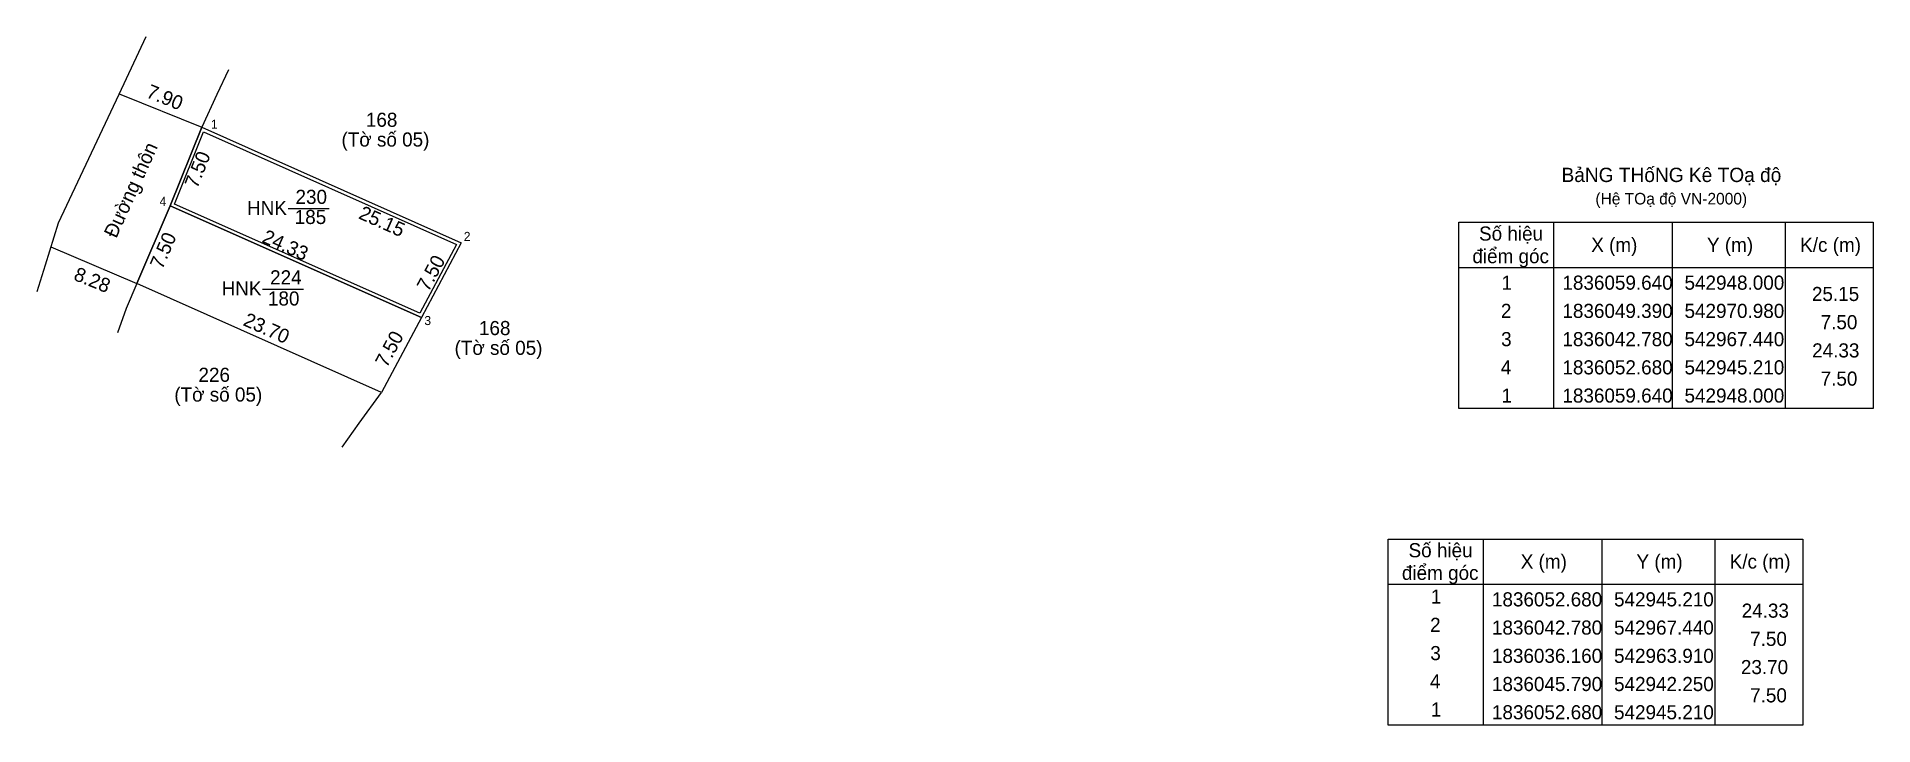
# Model space of a CAD drawing. Extents: x 542624 to 552003, y 1835779 to 1840798.
# Drawn here: x 542933.4 to 543096, y 1836006.7 to 1836067.7 of the extents above; entities that cross this region are included whole.
import ezdxf

# ---------------------------------------------------------------- set-up
doc = ezdxf.new("R2010")
doc.units = 0
for name, color, linetype in [('Level 1', 7, 'Continuous'), ('Level 10', 7, 'Continuous'), ('Level 23', 7, 'Continuous'), ('Level 52', 7, 'Continuous'), ('Level 63', 7, 'Continuous')]:
    doc.layers.add(name, color=color, linetype=linetype)

msp = doc.modelspace()

# ---------------------------------------------------------------- texts
at = {"layer": 'Level 1'}
for s, height, p in [('BảNG THốNG Kê TOạ độ ', 1.265, (543068.38, 1836054.79)), ('230', 1.25, (542956.3, 1836052.85)), ('HNK', 1.25, (542952.01, 1836051.87)), ('(Hệ TOạ độ VN-2000)', 1.0268, (543071.38, 1836052.8)), ('185', 1.25, (542956.23, 1836051.07)), ('HNK', 1.25, (542949.76, 1836044.74)), ('224', 1.25, (542954.05, 1836045.72)), ('180', 1.25, (542953.86, 1836043.85)), ('226', 1.25, (542947.71, 1836037.09)), ('(Tờ số 05)', 1.25, (542945.57, 1836035.34))]:
    msp.add_text(s, height=height, dxfattribs=at).set_placement(p)
at = {"layer": 'Level 63'}
for s, rotation, p in [('7.90', 338.0774, (542943, 1836062.33)), ('Đường thôn', 65.6182, (542940.43, 1836049.74)), ('7.50', 68.156, (542947.6, 1836054.16)), ('25.15', 335.9612, (542961.8, 1836051.59)), ('7.50', 66.7512, (542944.51, 1836046.99)), ('24.33', 335.9945, (542953.25, 1836049.49)), ('7.50', 61.8286, (542968.07, 1836045)), ('8.28', 338.0774, (542936.57, 1836046.15)), ('23.70', 336.0301, (542951.58, 1836042.13)), ('7.50', 61.932, (542964.39, 1836038.28))]:
    msp.add_text(s, height=1.25, rotation=rotation, dxfattribs=at).set_placement(p)
for s, height, p in [('168', 1.25, (542962.53, 1836059.68)), (' 1', 0.8, (542948.52, 1836059.51)), ('(Tờ số 05)', 1.25, (542960.37, 1836057.93)), (' 4', 0.8, (542943.97, 1836052.68)), ('Số hiệu', 1.25, (543061.08, 1836049.6)), (' 2', 0.8, (542970.9, 1836049.57)), ('X (m)', 1.25, (543071.01, 1836048.6)), ('Y (m)', 1.25, (543081.26, 1836048.6)), ('K/c (m)', 1.25, (543089.51, 1836048.6)), ('điểm góc', 1.25, (543060.49, 1836047.6)), (' 1', 1.25, (543062.61, 1836045.25)), ('1836059.640', 1.25, (543068.46, 1836045.25)), ('542948.000', 1.25, (543079.27, 1836045.25)), ('25.15', 1.25, (543090.55, 1836044.25)), (' 3', 0.8, (542967.41, 1836042.12)), (' 2', 1.25, (543062.55, 1836042.75)), ('1836049.390', 1.25, (543068.46, 1836042.75)), ('542970.980', 1.25, (543079.27, 1836042.75)), ('7.50', 1.25, (543091.32, 1836041.75)), ('168', 1.25, (542972.54, 1836041.23)), (' 3', 1.25, (543062.57, 1836040.25)), ('1836042.780', 1.25, (543068.46, 1836040.25)), ('542967.440', 1.25, (543079.27, 1836040.25)), ('(Tờ số 05)', 1.25, (542970.38, 1836039.48)), ('24.33', 1.25, (543090.57, 1836039.25)), (' 4', 1.25, (543062.54, 1836037.75)), ('1836052.680', 1.25, (543068.46, 1836037.75)), ('542945.210', 1.25, (543079.27, 1836037.75)), ('7.50', 1.25, (543091.32, 1836036.75)), (' 1', 1.25, (543062.61, 1836035.25)), ('1836059.640', 1.25, (543068.46, 1836035.25)), ('542948.000', 1.25, (543079.27, 1836035.25)), ('Số hiệu', 1.25, (543054.84, 1836021.55)), ('X (m)', 1.25, (543064.77, 1836020.55)), ('Y (m)', 1.25, (543075.02, 1836020.55)), ('K/c (m)', 1.25, (543083.27, 1836020.55)), ('điểm góc', 1.25, (543054.25, 1836019.55)), (' 1', 1.25, (543056.34, 1836017.44)), ('1836052.680', 1.25, (543062.22, 1836017.2)), ('542945.210', 1.25, (543073.03, 1836017.2)), ('24.33', 1.25, (543084.33, 1836016.2)), (' 2', 1.25, (543056.28, 1836014.94)), ('1836042.780', 1.25, (543062.22, 1836014.7)), ('542967.440', 1.25, (543073.03, 1836014.7)), (' 3', 1.25, (543056.3, 1836012.44)), ('1836036.160', 1.25, (543062.22, 1836012.2)), ('542963.910', 1.25, (543073.03, 1836012.2)), ('7.50', 1.25, (543085.08, 1836013.7)), ('23.70', 1.25, (543084.26, 1836011.2)), (' 4', 1.25, (543056.27, 1836009.94)), ('1836045.790', 1.25, (543062.22, 1836009.7)), ('542942.250', 1.25, (543073.03, 1836009.7)), (' 1', 1.25, (543056.34, 1836007.44)), ('7.50', 1.25, (543085.08, 1836008.7)), ('1836052.680', 1.25, (543062.22, 1836007.2)), ('542945.210', 1.25, (543073.03, 1836007.2))]:
    msp.add_text(s, height=height, dxfattribs=at).set_placement(p)

# ---------------------------------------------------------------- linework, layer by layer
at = {"layer": 'Level 1'}
for p, q in [((542970.98, 1836049.39), (542967.44, 1836042.78)), ((542963.91, 1836036.16), (542942.25, 1836045.79)), ((542967.44, 1836042.78), (542963.91, 1836036.16)), ((542961.94, 1836033.42), (542963.91, 1836036.16)), ((542960.42, 1836031.31), (542961.94, 1836033.42))]:
    msp.add_line(p, q, dxfattribs=at)
for points in [[(542948, 1836059.64), (542970.98, 1836049.39), (542967.44, 1836042.78), (542945.21, 1836052.68)], [(542948.16, 1836059.24), (542970.56, 1836049.25), (542967.31, 1836043.17), (542945.6, 1836052.84)], [(542945.21, 1836052.68), (542967.44, 1836042.78), (542963.91, 1836036.16), (542942.25, 1836045.79)]]:
    msp.add_lwpolyline(points, close=True, dxfattribs=at)
at = {"layer": 'Level 10'}
for p, q in [((542943.06, 1836067.66), (542940.65, 1836062.53)), ((542940.65, 1836062.53), (542935.29, 1836051.14)), ((542935.29, 1836051.14), (542934.13, 1836047.43)), ((542934.13, 1836047.43), (542933.39, 1836045.07))]:
    msp.add_line(p, q, dxfattribs=at)
at = {"layer": 'Level 23'}
for p, q in [((542948, 1836059.64), (542970.98, 1836049.39)), ((542945.21, 1836052.68), (542967.44, 1836042.78))]:
    msp.add_line(p, q, dxfattribs=at)
at = {"layer": 'Level 52'}
for points in [[(542950.36, 1836064.73), (542949.34, 1836062.53)], [(542949.34, 1836062.53), (542948, 1836059.64)], [(542948, 1836059.64), (542945.21, 1836052.68)], [(542945.21, 1836052.68), (542942.25, 1836045.79)], [(542942.25, 1836045.79), (542941.32, 1836043.59), (542940.54, 1836041.42)]]:
    msp.add_lwpolyline(points, dxfattribs=at)
at = {"layer": 'Level 63'}
for p, q in [((542940.68, 1836062.59), (542940.83, 1836062.53)), ((542940.83, 1836062.53), (542948.01, 1836059.64)), ((542955.64, 1836052.44), (542959.27, 1836052.44)), ((543067.68, 1836051.22), (543067.68, 1836034.72)), ((543078.18, 1836051.22), (543078.18, 1836034.72)), ((543088.18, 1836051.22), (543088.18, 1836034.72)), ((542934.64, 1836049.06), (542942.25, 1836045.79)), ((543059.28, 1836047.22), (543095.98, 1836047.22)), ((542953.39, 1836045.31), (542957.02, 1836045.31)), ((543061.44, 1836023.17), (543061.44, 1836006.67)), ((543071.94, 1836023.17), (543071.94, 1836006.67)), ((543081.94, 1836023.17), (543081.94, 1836006.67)), ((543053.04, 1836019.17), (543089.74, 1836019.17))]:
    msp.add_line(p, q, dxfattribs=at)
for points in [[(543059.28, 1836051.22), (543095.98, 1836051.22), (543095.98, 1836034.72), (543059.28, 1836034.72)], [(543053.04, 1836023.17), (543089.74, 1836023.17), (543089.74, 1836006.67), (543053.04, 1836006.67)]]:
    msp.add_lwpolyline(points, close=True, dxfattribs=at)

msp.set_redraw_order([(e.dxf.handle, doc.entitydb.next_handle()) for e in msp.query("TEXT MTEXT ATTDEF DIMENSION ARC_DIMENSION")])  # texts and dimensions are drawn at this point

doc.saveas('drawing.dxf')
